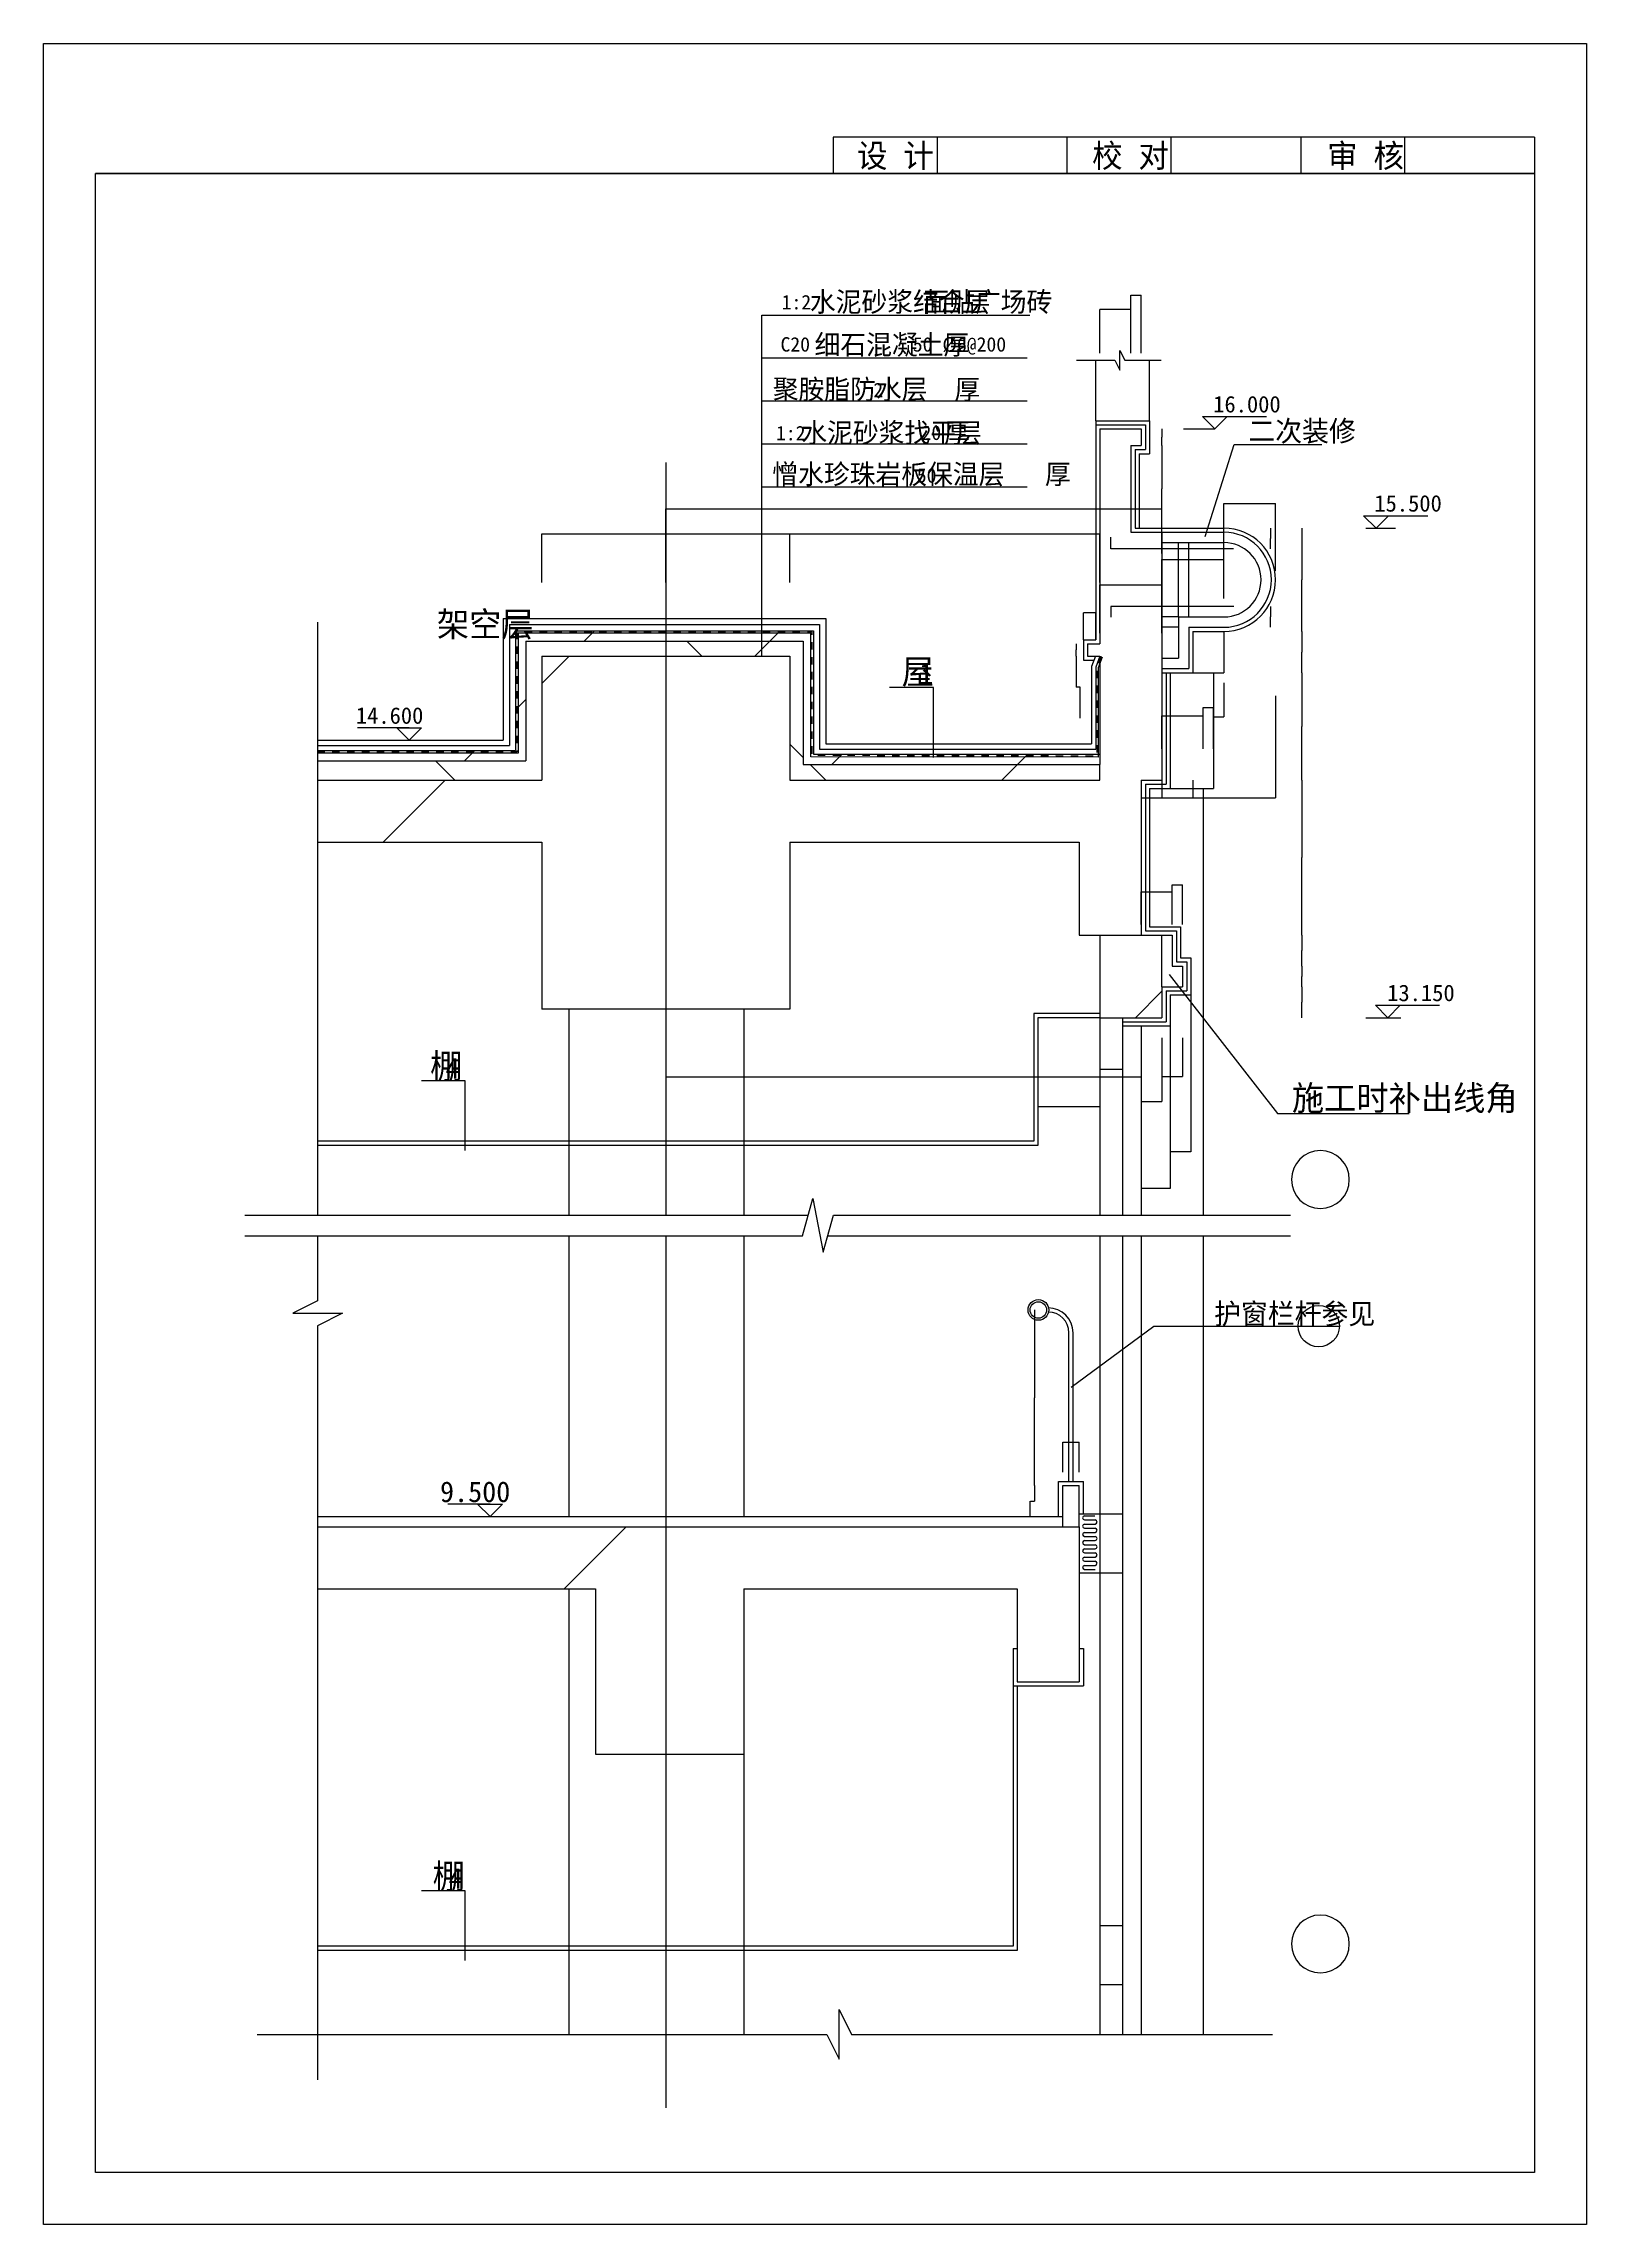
# Model space of a CAD drawing. Header units: metres. Extents: x -2 to 110498, y -28334 to 24454.
# Drawn here: x 64259 to 101588, y -28334 to 24454 of the extents above; entities that cross this region are included whole.
import ezdxf

# ---------------------------------------------------------------- set-up
doc = ezdxf.new("R2010")
doc.units = ezdxf.units.M
for name, color, linetype in [('DIM', 3, 'Continuous'), ('DOTE', 1, 'Continuous'), ('LAYER1', 254, 'Continuous'), ('PUB_DIM', 3, 'Continuous'), ('PUB_HATCH', 7, 'Continuous'), ('PUB_TEXT', 7, 'Continuous'), ('STAIR', 2, 'Continuous'), ('SURFACE', 6, 'Continuous'), ('TK', 143, 'Continuous'), ('WALL', 255, 'Continuous')]:
    doc.layers.add(name, color=color, linetype=linetype)
doc.dimstyles.get("Standard").update_dxf_attribs({"dimtxt": 2.5, "dimasz": 2.5, "dimexe": 1.25, "dimexo": 0.625, "dimtad": 1, "dimcen": 2.5, "dimazin": 3, "dimtfac": 1, "dimtmove": 0, "dimatfit": 3})
pattern_1 = [(45, (0, 0), (-11225.3, 11225.3), [])]

# ---------------------------------------------------------------- blocks, each defined once
blk = doc.blocks.new('_INDEX1')
blk.add_lwpolyline([(-0.5, 0, 1), (0.5, 0, 1)], format="xyb", close=True)
blk = doc.blocks.new('_INDEX')
blk.add_line((-0.5, 0), (0.5, 0))
blk.add_circle((0, 0), 0.5)
blk = doc.blocks.new('*D197')
for p, q in [((76316.5, 11412.95), (76316.5, 12588.81)), ((76316.75, 12588.81), (77814.5, 12588.81)), ((77818.5, 12588.81), (79316.25, 12588.81)), ((79316.5, 11412.95), (79316.5, 12588.81))]:
    blk.add_line(p, q)
at = {"layer": 'Defpoints'}
for p in [(76316.5, 12588.81), (76316.5, 11412.95), (79316.5, 11412.95)]:
    blk.add_point(p, dxfattribs=at)
at = {"layer": 'PUB_DIM', "insert": (77816.5, 12588.81), "char_height": 1, "attachment_point": 5}
blk.add_mtext('3000', dxfattribs=at)
blk = doc.blocks.new('*D198')
for p, q in [((94700.67, 6625.55), (94700.67, 4750.55)), ((94700.42, 4750.55), (94700.17, 4750.55)), ((94700.67, 2875.55), (94700.67, 4750.55)), ((94700.67, 4750.55), (94700.67, 4750.55)), ((94700.92, 4750.55), (94701.17, 4750.55))]:
    blk.add_line(p, q)
at = {"layer": 'Defpoints'}
for p in [(94700.67, 6625.55), (94700.67, 4750.55), (94700.67, 2875.55)]:
    blk.add_point(p, dxfattribs=at)
at = {"layer": 'PUB_DIM', "insert": (94700.67, 4751.675), "char_height": 1, "attachment_point": 5}
blk.add_mtext('0', dxfattribs=at)
blk = doc.blocks.new('*D199')
for p, q in [((91566.5, 3134.56), (91566.5, 4090.12)), ((91566.75, 4090.12), (91690, 4090.12)), ((91693, 4090.12), (91816.25, 4090.12)), ((91816.5, 3134.56), (91816.5, 4090.12))]:
    blk.add_line(p, q)
at = {"layer": 'Defpoints'}
for p in [(91566.5, 4090.12), (91566.5, 3134.56), (91816.5, 3134.56)]:
    blk.add_point(p, dxfattribs=at)
at = {"layer": 'PUB_DIM', "insert": (91691.5, 4090.12), "char_height": 1, "attachment_point": 5}
blk.add_mtext('250', dxfattribs=at)
blk = doc.blocks.new('*D200')
for p, q in [((91316.5, 390.95), (91316.5, -546.81)), ((91816.5, 390.95), (91816.5, -546.81)), ((91316.75, -546.81), (91565, -546.81)), ((91568, -546.81), (91816.25, -546.81))]:
    blk.add_line(p, q)
at = {"layer": 'Defpoints'}
for p in [(91316.5, 390.95), (91816.5, 390.95), (91316.5, -546.81)]:
    blk.add_point(p, dxfattribs=at)
at = {"layer": 'PUB_DIM', "insert": (91566.5, -546.81), "char_height": 1, "attachment_point": 5}
blk.add_mtext('500', dxfattribs=at)
blk = doc.blocks.new('*D201')
for p, q in [((88233.6, -6199.77), (88233.6, -8324.77)), ((88233.35, -8324.77), (88233.1, -8324.77)), ((88233.6, -10449.77), (88233.6, -8324.77)), ((88233.6, -8324.77), (88233.6, -8324.77)), ((88233.85, -8324.77), (88234.1, -8324.77))]:
    blk.add_line(p, q)
at = {"layer": 'Defpoints'}
for p in [(88233.6, -6199.77), (88233.6, -8324.77), (88233.6, -10449.77)]:
    blk.add_point(p, dxfattribs=at)
at = {"layer": 'PUB_DIM', "insert": (88233.6, -8323.645), "char_height": 1, "attachment_point": 5}
blk.add_mtext('0', dxfattribs=at)
blk = doc.blocks.new('*D202')
for p, q in [((88233.6, -10449.77), (88233.6, -10824.77)), ((88133.6, -11199.77), (88133.6, -10824.77)), ((88133.85, -10824.77), (88182.1, -10824.77)), ((88185.1, -10824.77), (88233.35, -10824.77))]:
    blk.add_line(p, q)
at = {"layer": 'Defpoints'}
for p in [(88233.6, -10449.77), (88133.6, -10824.77), (88133.6, -11199.77)]:
    blk.add_point(p, dxfattribs=at)
at = {"layer": 'PUB_DIM', "insert": (88183.6, -10824.77), "char_height": 1, "attachment_point": 5}
blk.add_mtext('100', dxfattribs=at)
blk = doc.blocks.new('*D203')
for p, q in [((88916.5, -10122.14), (88916.5, -9397.58)), ((88916.75, -9397.58), (89115, -9397.58)), ((89118, -9397.58), (89316.25, -9397.58)), ((89316.5, -10122.14), (89316.5, -9397.58))]:
    blk.add_line(p, q)
at = {"layer": 'Defpoints'}
for p in [(88916.5, -9397.58), (88916.5, -10122.14), (89316.5, -10122.14)]:
    blk.add_point(p, dxfattribs=at)
at = {"layer": 'PUB_DIM', "insert": (89116.5, -9397.58), "char_height": 1, "attachment_point": 5}
blk.add_mtext('400', dxfattribs=at)
blk = doc.blocks.new('*D204')
for p, q in [((79316.5, 796.61), (79316.5, -556.87)), ((89816.5, 590.95), (89816.5, -556.87)), ((79316.75, -556.87), (84564, -556.87)), ((84569, -556.87), (89816.25, -556.87))]:
    blk.add_line(p, q)
at = {"layer": 'Defpoints'}
for p in [(79316.5, 796.61), (89816.5, 590.95), (79316.5, -556.87)]:
    blk.add_point(p, dxfattribs=at)
at = {"layer": 'PUB_DIM', "insert": (84566.5, -556.87), "char_height": 1, "attachment_point": 5}
blk.add_mtext('10500', dxfattribs=at)
blk = doc.blocks.new('*D205')
for p, q in [((88316.5, -831.87), (88316.5, -1276.74)), ((89816.5, -831.87), (89816.5, -1276.74)), ((88316.75, -1276.74), (89064.5, -1276.74)), ((89068.5, -1276.74), (89816.25, -1276.74))]:
    blk.add_line(p, q)
at = {"layer": 'Defpoints'}
for p in [(88316.5, -831.87), (89816.5, -831.87), (88316.5, -1276.74)]:
    blk.add_point(p, dxfattribs=at)
at = {"layer": 'PUB_DIM', "insert": (89066.5, -1276.74), "char_height": 1, "attachment_point": 5}
blk.add_mtext('1500', dxfattribs=at)
blk = doc.blocks.new('*D206')
for p, q in [((90816.5, 390.95), (90816.5, -1149.75)), ((91316.5, 390.95), (91316.5, -1149.75)), ((90816.75, -1149.75), (91065, -1149.75)), ((91068, -1149.75), (91316.25, -1149.75))]:
    blk.add_line(p, q)
at = {"layer": 'Defpoints'}
for p in [(90816.5, 390.95), (91316.5, 390.95), (90816.5, -1149.75)]:
    blk.add_point(p, dxfattribs=at)
at = {"layer": 'PUB_DIM', "insert": (91066.5, -1149.75), "char_height": 1, "attachment_point": 5}
blk.add_mtext('500', dxfattribs=at)
blk = doc.blocks.new('*D207')
for p, q in [((89816.5, 590.95), (89816.5, -556.87)), ((90816.5, 390.95), (90816.5, -556.87)), ((89816.75, -556.87), (90314.5, -556.87)), ((90318.5, -556.87), (90816.25, -556.87))]:
    blk.add_line(p, q)
at = {"layer": 'Defpoints'}
for p in [(89816.5, 590.95), (90816.5, 390.95), (89816.5, -556.87)]:
    blk.add_point(p, dxfattribs=at)
at = {"layer": 'PUB_DIM', "insert": (90316.5, -556.87), "char_height": 1, "attachment_point": 5}
blk.add_mtext('1000', dxfattribs=at)
blk = doc.blocks.new('*D208')
for p, q in [((90816.5, 3134.56), (90816.5, 3922.81)), ((90816.75, 3922.81), (91190, 3922.81)), ((91193, 3922.81), (91566.25, 3922.81)), ((91566.5, 3134.56), (91566.5, 3922.81))]:
    blk.add_line(p, q)
at = {"layer": 'Defpoints'}
for p in [(90816.5, 3922.81), (90816.5, 3134.56), (91566.5, 3134.56)]:
    blk.add_point(p, dxfattribs=at)
at = {"layer": 'PUB_DIM', "insert": (91191.5, 3922.81), "char_height": 1, "attachment_point": 5}
blk.add_mtext('750', dxfattribs=at)
blk = doc.blocks.new('*D209')
for p, q in [((94700.67, 1625.55), (94700.67, 1250.55)), ((94700.42, 1250.55), (94700.17, 1250.55)), ((94700.67, 875.55), (94700.67, 1250.55)), ((94700.67, 1250.55), (94700.67, 1250.55)), ((94700.92, 1250.55), (94701.17, 1250.55))]:
    blk.add_line(p, q)
at = {"layer": 'Defpoints'}
for p in [(94700.67, 1625.55), (94700.67, 1250.55), (94700.67, 875.55)]:
    blk.add_point(p, dxfattribs=at)
at = {"layer": 'PUB_DIM', "insert": (94700.67, 1251.675), "char_height": 1, "attachment_point": 5}
blk.add_mtext('0', dxfattribs=at)
blk = doc.blocks.new('*D210')
for p, q in [((94700.67, 2875.55), (94700.67, 2500.55)), ((94700.42, 2500.55), (94700.17, 2500.55)), ((94700.67, 2125.55), (94700.67, 2500.55)), ((94700.67, 2500.55), (94700.67, 2500.55)), ((94700.92, 2500.55), (94701.17, 2500.55))]:
    blk.add_line(p, q)
at = {"layer": 'Defpoints'}
for p in [(94700.67, 2875.55), (94700.67, 2500.55), (94700.67, 2125.55)]:
    blk.add_point(p, dxfattribs=at)
at = {"layer": 'PUB_DIM', "insert": (94700.67, 2501.675), "char_height": 1, "attachment_point": 5}
blk.add_mtext('0', dxfattribs=at)
blk = doc.blocks.new('*D211')
for p, q in [((94700.67, 2125.55), (94700.67, 1875.55)), ((94700.42, 1875.55), (94700.17, 1875.55)), ((94700.67, 1625.55), (94700.67, 1875.55)), ((94700.67, 1875.55), (94700.67, 1875.55)), ((94700.92, 1875.55), (94701.17, 1875.55))]:
    blk.add_line(p, q)
at = {"layer": 'Defpoints'}
for p in [(94700.67, 2125.55), (94700.67, 1875.55), (94700.67, 1625.55)]:
    blk.add_point(p, dxfattribs=at)
at = {"layer": 'PUB_DIM', "insert": (94700.67, 1876.675), "char_height": 1, "attachment_point": 5}
blk.add_mtext('0', dxfattribs=at)
blk = doc.blocks.new('*D212')
for p, q in [((91316.5, 10791.73), (91316.5, 11963.39)), ((91316.75, 11963.39), (92064.5, 11963.39)), ((92068.5, 11963.39), (92816.25, 11963.39)), ((92816.5, 11024.58), (92816.5, 11963.39))]:
    blk.add_line(p, q)
at = {"layer": 'Defpoints'}
for p in [(91316.5, 11963.39), (91316.5, 10791.73), (92816.5, 11024.58)]:
    blk.add_point(p, dxfattribs=at)
at = {"layer": 'PUB_DIM', "insert": (92066.5, 11963.39), "char_height": 1, "attachment_point": 5}
blk.add_mtext('1500', dxfattribs=at)
blk = doc.blocks.new('*D213')
for p, q in [((91316.25, 14925.55), (91316, 14925.55)), ((91316.5, 15125.55), (91316.5, 14925.55)), ((91316.5, 14725.55), (91316.5, 14925.55)), ((91316.5, 14925.55), (91316.5, 14925.55)), ((91316.75, 14925.55), (91317, 14925.55))]:
    blk.add_line(p, q)
at = {"layer": 'Defpoints'}
for p in [(91316.5, 15125.55), (91316.5, 14925.55), (91316.5, 14725.55)]:
    blk.add_point(p, dxfattribs=at)
at = {"layer": 'PUB_DIM', "insert": (91316.5, 14926.675), "char_height": 1, "attachment_point": 5}
blk.add_mtext('0', dxfattribs=at)
blk = doc.blocks.new('*D214')
for p, q in [((91316.5, 14725.55), (91316.5, 13675.55)), ((91316.25, 13675.55), (91316, 13675.55)), ((91316.5, 12625.55), (91316.5, 13675.55)), ((91316.5, 13675.55), (91316.5, 13675.55)), ((91316.75, 13675.55), (91317, 13675.55))]:
    blk.add_line(p, q)
at = {"layer": 'Defpoints'}
for p in [(91316.5, 14725.55), (91316.5, 13675.55), (91316.5, 12625.55)]:
    blk.add_point(p, dxfattribs=at)
at = {"layer": 'PUB_DIM', "insert": (91316.5, 13676.675), "char_height": 1, "attachment_point": 5}
blk.add_mtext('0', dxfattribs=at)
blk = doc.blocks.new('*D215')
for p, q in [((91316.5, 7383.48), (91316.5, 8181.02)), ((91316.75, 8181.02), (91814.5, 8181.02)), ((91818.5, 8181.02), (92316.25, 8181.02)), ((92316.5, 7383.48), (92316.5, 8181.02))]:
    blk.add_line(p, q)
at = {"layer": 'Defpoints'}
for p in [(91316.5, 8181.02), (91316.5, 7383.48), (92316.5, 7383.48)]:
    blk.add_point(p, dxfattribs=at)
at = {"layer": 'PUB_DIM', "insert": (91816.5, 8181.02), "char_height": 1, "attachment_point": 5}
blk.add_mtext('1000', dxfattribs=at)
blk = doc.blocks.new('*D216')
for p, q in [((91316.5, 6625.55), (91316.5, 6199.82)), ((92066.5, 6625.55), (92066.5, 6199.82)), ((91316.75, 6199.82), (91690, 6199.82)), ((91693, 6199.82), (92066.25, 6199.82))]:
    blk.add_line(p, q)
at = {"layer": 'Defpoints'}
for p in [(91316.5, 6625.55), (92066.5, 6625.55), (91316.5, 6199.82)]:
    blk.add_point(p, dxfattribs=at)
at = {"layer": 'PUB_DIM', "insert": (91691.5, 6199.82), "char_height": 1, "attachment_point": 5}
blk.add_mtext('750', dxfattribs=at)
blk = doc.blocks.new('*D217')
for p, q in [((79316.5, 12110.16), (79316.5, 13195.84)), ((79316.75, 13195.84), (85314, 13195.84)), ((85319, 13195.84), (91316.25, 13195.84)), ((91316.5, 12110.16), (91316.5, 13195.84))]:
    blk.add_line(p, q)
at = {"layer": 'Defpoints'}
for p in [(79316.5, 13195.84), (79316.5, 12110.16), (91316.5, 12110.16)]:
    blk.add_point(p, dxfattribs=at)
at = {"layer": 'PUB_DIM', "insert": (85316.5, 13195.84), "char_height": 1, "attachment_point": 5}
blk.add_mtext('12000', dxfattribs=at)
blk = doc.blocks.new('*D218')
for p, q in [((82316.5, 11412.95), (82316.5, 12588.81)), ((82316.75, 12588.81), (86064.5, 12588.81)), ((86068.5, 12588.81), (89816.25, 12588.81)), ((89816.5, 11412.95), (89816.5, 12588.81))]:
    blk.add_line(p, q)
at = {"layer": 'Defpoints'}
for p in [(82316.5, 12588.81), (82316.5, 11412.95), (89816.5, 11412.95)]:
    blk.add_point(p, dxfattribs=at)
at = {"layer": 'PUB_DIM', "insert": (86066.5, 12588.81), "char_height": 1, "attachment_point": 5}
blk.add_mtext('7500', dxfattribs=at)
blk = doc.blocks.new('*D219')
for p, q in [((79316.5, 11412.95), (79316.5, 12588.81)), ((79316.75, 12588.81), (80814.5, 12588.81)), ((80818.5, 12588.81), (82316.25, 12588.81)), ((82316.5, 11412.95), (82316.5, 12588.81))]:
    blk.add_line(p, q)
at = {"layer": 'Defpoints'}
for p in [(79316.5, 12588.81), (79316.5, 11412.95), (82316.5, 11412.95)]:
    blk.add_point(p, dxfattribs=at)
at = {"layer": 'PUB_DIM', "insert": (80816.5, 12588.81), "char_height": 1, "attachment_point": 5}
blk.add_mtext('3000', dxfattribs=at)
blk = doc.blocks.new('*D220')
for p, q in [((89565, 10672.68), (89416.25, 10672.68)), ((89416.5, 10025.55), (89416.5, 10672.68)), ((89716.75, 10672.68), (89568, 10672.68)), ((89716.5, 10025.55), (89716.5, 10672.68))]:
    blk.add_line(p, q)
at = {"layer": 'Defpoints'}
for p in [(89716.5, 10672.68), (89416.5, 10025.55), (89716.5, 10025.55)]:
    blk.add_point(p, dxfattribs=at)
at = {"layer": 'PUB_DIM', "insert": (89566.5, 10672.68), "char_height": 1, "attachment_point": 5}
blk.add_mtext('300', dxfattribs=at)
blk = doc.blocks.new('*D221')
for p, q in [((89816.5, 10180.49), (89816.5, 11356.36)), ((89816.75, 11356.36), (90564.5, 11356.36)), ((90568.5, 11356.36), (91316.25, 11356.36)), ((91316.5, 10180.49), (91316.5, 11356.36))]:
    blk.add_line(p, q)
at = {"layer": 'Defpoints'}
for p in [(89816.5, 11356.36), (89816.5, 10180.49), (91316.5, 10180.49)]:
    blk.add_point(p, dxfattribs=at)
at = {"layer": 'PUB_DIM', "insert": (90566.5, 11356.36), "char_height": 1, "attachment_point": 5}
blk.add_mtext('1500', dxfattribs=at)
blk = doc.blocks.new('*D222')
for p, q in [((89239.02, 9775.55), (89238.77, 9775.55)), ((89239.27, 9925.55), (89239.27, 9775.55)), ((89239.27, 9625.55), (89239.27, 9775.55)), ((89239.27, 9775.55), (89239.27, 9775.55)), ((89239.52, 9775.55), (89239.77, 9775.55))]:
    blk.add_line(p, q)
at = {"layer": 'Defpoints'}
for p in [(89239.27, 9925.55), (89239.27, 9775.55), (89239.27, 9625.55)]:
    blk.add_point(p, dxfattribs=at)
at = {"layer": 'PUB_DIM', "insert": (89239.27, 9776.675), "char_height": 1, "attachment_point": 5}
blk.add_mtext('0', dxfattribs=at)
blk = doc.blocks.new('*D223')
for p, q in [((89239.27, 9625.55), (89239.27, 8875.55)), ((89287.77, 8875.55), (89239.02, 8875.55)), ((89339.52, 8875.55), (89290.77, 8875.55)), ((89339.27, 8125.55), (89339.27, 8875.55))]:
    blk.add_line(p, q)
at = {"layer": 'Defpoints'}
for p in [(89239.27, 9625.55), (89339.27, 8875.55), (89339.27, 8125.55)]:
    blk.add_point(p, dxfattribs=at)
at = {"layer": 'PUB_DIM', "insert": (89289.27, 8875.55), "char_height": 1, "attachment_point": 5}
blk.add_mtext('100', dxfattribs=at)
blk = doc.blocks.new('*D224')
for p, q in [((90816.5, 6625.55), (90816.5, 6199.82)), ((91316.5, 6625.55), (91316.5, 6199.82)), ((90816.75, 6199.82), (91065, 6199.82)), ((91068, 6199.82), (91316.25, 6199.82))]:
    blk.add_line(p, q)
at = {"layer": 'Defpoints'}
for p in [(90816.5, 6625.55), (91316.5, 6625.55), (90816.5, 6199.82)]:
    blk.add_point(p, dxfattribs=at)
at = {"layer": 'PUB_DIM', "insert": (91066.5, 6199.82), "char_height": 1, "attachment_point": 5}
blk.add_mtext('500', dxfattribs=at)
blk = doc.blocks.new('*D225')
for p, q in [((90190, 18018.26), (89816.25, 18018.26)), ((89816.5, 16959.58), (89816.5, 18018.26)), ((90566.75, 18018.26), (90193, 18018.26)), ((90566.5, 16959.58), (90566.5, 18018.26))]:
    blk.add_line(p, q)
at = {"layer": 'Defpoints'}
for p in [(90566.5, 18018.26), (89816.5, 16959.58), (90566.5, 16959.58)]:
    blk.add_point(p, dxfattribs=at)
at = {"layer": 'PUB_DIM', "insert": (90191.5, 18018.26), "char_height": 1, "attachment_point": 5}
blk.add_mtext('750', dxfattribs=at)
blk = doc.blocks.new('*D226')
for p, q in [((94700.67, 12725.55), (94700.67, 11475.55)), ((94700.42, 11475.55), (94700.17, 11475.55)), ((94700.67, 10225.55), (94700.67, 11475.55)), ((94700.67, 11475.55), (94700.67, 11475.55)), ((94700.92, 11475.55), (94701.17, 11475.55))]:
    blk.add_line(p, q)
at = {"layer": 'Defpoints'}
for p in [(94700.67, 12725.55), (94700.67, 11475.55), (94700.67, 10225.55)]:
    blk.add_point(p, dxfattribs=at)
at = {"layer": 'PUB_DIM', "insert": (94700.67, 11476.675), "char_height": 1, "attachment_point": 5}
blk.add_mtext('0', dxfattribs=at)
blk = doc.blocks.new('*D227')
for p, q in [((94700.67, 10225.55), (94700.67, 9725.55)), ((94700.42, 9725.55), (94700.17, 9725.55)), ((94700.67, 9225.55), (94700.67, 9725.55)), ((94700.67, 9725.55), (94700.67, 9725.55)), ((94700.92, 9725.55), (94701.17, 9725.55))]:
    blk.add_line(p, q)
at = {"layer": 'Defpoints'}
for p in [(94700.67, 10225.55), (94700.67, 9725.55), (94700.67, 9225.55)]:
    blk.add_point(p, dxfattribs=at)
at = {"layer": 'PUB_DIM', "insert": (94700.67, 9726.675), "char_height": 1, "attachment_point": 5}
blk.add_mtext('0', dxfattribs=at)
blk = doc.blocks.new('*D228')
for p, q in [((94700.67, 9225.55), (94700.67, 7925.55)), ((94700.42, 7925.55), (94700.17, 7925.55)), ((94700.67, 6625.55), (94700.67, 7925.55)), ((94700.67, 7925.55), (94700.67, 7925.55)), ((94700.92, 7925.55), (94701.17, 7925.55))]:
    blk.add_line(p, q)
at = {"layer": 'Defpoints'}
for p in [(94700.67, 9225.55), (94700.67, 7925.55), (94700.67, 6625.55)]:
    blk.add_point(p, dxfattribs=at)
at = {"layer": 'PUB_DIM', "insert": (94700.67, 7926.675), "char_height": 1, "attachment_point": 5}
blk.add_mtext('500', dxfattribs=at)
blk = doc.blocks.new('*D229')
for p, q in [((92816.5, 8984.01), (92816.5, 8156.02)), ((92566.5, 7906.02), (92566.5, 8156.02)), ((92566.75, 8156.02), (92690, 8156.02)), ((92693, 8156.02), (92816.25, 8156.02))]:
    blk.add_line(p, q)
at = {"layer": 'Defpoints'}
for p in [(92816.5, 8984.01), (92566.5, 8156.02), (92566.5, 7906.02)]:
    blk.add_point(p, dxfattribs=at)
at = {"layer": 'PUB_DIM', "insert": (92691.5, 8156.02), "char_height": 1, "attachment_point": 5}
blk.add_mtext('250', dxfattribs=at)
blk = doc.blocks.new('*D230')
for p, q in [((92316.5, 7383.48), (92316.5, 8385.58)), ((92316.75, 8385.58), (92440, 8385.58)), ((92443, 8385.58), (92566.25, 8385.58)), ((92566.5, 7383.48), (92566.5, 8385.58))]:
    blk.add_line(p, q)
at = {"layer": 'Defpoints'}
for p in [(92316.5, 8385.58), (92316.5, 7383.48), (92566.5, 7383.48)]:
    blk.add_point(p, dxfattribs=at)
at = {"layer": 'PUB_DIM', "insert": (92441.5, 8385.58), "char_height": 1, "attachment_point": 5}
blk.add_mtext('250', dxfattribs=at)
blk = doc.blocks.new('*D231')
for p, q in [((94066.5, 8667.46), (94066.5, 6199.82)), ((92066.5, 6625.55), (92066.5, 6199.82)), ((92066.75, 6199.82), (93064.5, 6199.82)), ((93068.5, 6199.82), (94066.25, 6199.82))]:
    blk.add_line(p, q)
at = {"layer": 'Defpoints'}
for p in [(94066.5, 8667.46), (92066.5, 6625.55), (92066.5, 6199.82)]:
    blk.add_point(p, dxfattribs=at)
at = {"layer": 'PUB_DIM', "insert": (93066.5, 6199.82), "char_height": 1, "attachment_point": 5}
blk.add_mtext('2000', dxfattribs=at)
blk = doc.blocks.new('*D233')
for p, q in [((92816.5, 11122.78), (92816.5, 13319.58)), ((92816.75, 13319.58), (93439.5, 13319.58)), ((93443.5, 13319.58), (94066.25, 13319.58)), ((94066.5, 11692.38), (94066.5, 13319.58))]:
    blk.add_line(p, q)
at = {"layer": 'Defpoints'}
for p in [(92816.5, 13319.58), (94066.5, 11692.38), (92816.5, 11122.78)]:
    blk.add_point(p, dxfattribs=at)
at = {"layer": 'PUB_DIM', "insert": (93441.5, 13319.58), "char_height": 1, "attachment_point": 5}
blk.add_mtext('1250', dxfattribs=at)
blk = doc.blocks.new('*D234')
for p, q in [((90566.5, 16959.58), (90566.5, 18367.43)), ((90566.75, 18367.43), (90690, 18367.43)), ((90693, 18367.43), (90816.25, 18367.43)), ((90816.5, 16959.58), (90816.5, 18367.43))]:
    blk.add_line(p, q)
at = {"layer": 'Defpoints'}
for p in [(90566.5, 18367.43), (90566.5, 16959.58), (90816.5, 16959.58)]:
    blk.add_point(p, dxfattribs=at)
at = {"layer": 'PUB_DIM', "insert": (90691.5, 18367.43), "char_height": 1, "attachment_point": 5}
blk.add_mtext('250', dxfattribs=at)
blk = doc.blocks.new('*D236')
for p, q in [((93943.35, 12725.55), (93943.35, 12475.55)), ((93943.1, 12475.55), (93942.85, 12475.55)), ((93943.35, 12225.55), (93943.35, 12475.55)), ((93943.35, 12475.55), (93943.35, 12475.55)), ((93943.6, 12475.55), (93943.85, 12475.55))]:
    blk.add_line(p, q)
at = {"layer": 'Defpoints'}
for p in [(93943.35, 12725.55), (93943.35, 12475.55), (93943.35, 12225.55)]:
    blk.add_point(p, dxfattribs=at)
at = {"layer": 'PUB_DIM', "insert": (93943.35, 12476.675), "char_height": 1, "attachment_point": 5}
blk.add_mtext('0', dxfattribs=at)
blk = doc.blocks.new('*D237')
for p, q in [((93943.1, 10575.55), (93942.85, 10575.55)), ((93943.35, 10825.55), (93943.35, 10575.55)), ((93943.35, 10325.55), (93943.35, 10575.55)), ((93943.35, 10575.55), (93943.35, 10575.55)), ((93943.6, 10575.55), (93943.85, 10575.55))]:
    blk.add_line(p, q)
at = {"layer": 'Defpoints'}
for p in [(93943.35, 10825.55), (93943.35, 10575.55), (93943.35, 10325.55)]:
    blk.add_point(p, dxfattribs=at)
at = {"layer": 'PUB_DIM', "insert": (93943.35, 10576.675), "char_height": 1, "attachment_point": 5}
blk.add_mtext('0', dxfattribs=at)

msp = doc.modelspace()

# ---------------------------------------------------------------- hatches: boundary and pattern name
at = {"layer": 'PUB_TEXT'}
h = msp.add_hatch(dxfattribs=at)
h.set_pattern_fill('AN31C', scale=5000)
h.set_pattern_definition(pattern_1)
h.paths.add_polyline_path([(91316.5, 12625.55), (90566.5, 12625.55), (90566.5, 14725.55), (90816.5, 14725.55), (90816.5, 15125.55), (89816.5, 15125.55), (89816.5, 9925.55), (89516.5, 9925.55), (89516.5, 9625.55), (89816.5, 9625.55), (89816.5, 7250.29), (89816.5, 7000.29), (89816.5, 6625.55), (82316.5, 6625.55), (82316.5, 7625.55), (82316.5, 7875.55), (82316.5, 9625.55), (79316.5, 9625.55), (79316.5, 1081.21), (82316.5, 1081.21), (82316.5, 5125.55), (89316.5, 5125.55), (89316.5, 2875.55), (90816.5, 2875.55), (90816.5, 6625.55), (91316.5, 6625.55)])
h.paths.add_polyline_path([(79316.5, 9625.55), (76316.5, 9625.55), (76316.5, 7875.55), (76316.5, 7625.55), (76316.5, 6625.55), (70889.52, 6625.55), (70889.52, 5125.55), (76316.5, 5125.55), (76316.5, 1081.21), (79316.5, 1081.21)])
h = msp.add_hatch(dxfattribs=at)
h.set_pattern_fill('AN32C', scale=1000)
h.set_pattern_definition([(45, (0, 0), (-2245.06, 2245.06), [])])
h.paths.add_polyline_path([(82885.44, 7250.29), (82885.44, 10239.61), (81638.25, 10239.61), (81638.25, 9989.61), (82635.44, 9989.61), (82635.44, 7000.29), (89816.5, 7000.29), (89816.5, 7250.29)])
h.paths.add_polyline_path([(81638.25, 9989.61), (81638.25, 10239.61), (79316.5, 10239.61), (79316.5, 9989.61)])
h.paths.add_polyline_path([(79316.5, 9989.61), (79316.5, 10239.61), (75680.51, 10239.61), (75680.51, 7339.61), (70889.52, 7339.61), (70889.52, 7089.61), (75930.51, 7089.61), (75930.51, 9989.61)])
h = msp.add_hatch(dxfattribs=at)
h.set_pattern_fill('ANSI37', scale=2000)
h.paths.add_polyline_path([(82316.5, 9625.55), (82316.5, 7875.55), (82316.5, 7625.55), (82316.5, 6625.55), (89816.5, 6625.55), (89816.5, 7000.29), (82635.44, 7000.29), (82635.44, 9989.61), (81638.25, 9989.61), (81638.25, 9625.55)])
h.paths.add_polyline_path([(79316.5, 9989.61), (79316.5, 9625.55), (81638.25, 9625.55), (81638.25, 9989.61)])
h.paths.add_polyline_path([(75930.51, 9989.61), (75930.51, 7089.61), (70889.52, 7089.61), (70889.52, 6625.55), (76316.5, 6625.55), (76316.5, 7625.55), (76316.5, 7875.55), (76316.5, 9625.55), (79316.5, 9625.55), (79316.5, 9989.61)])
h = msp.add_hatch(dxfattribs=at)
h.set_pattern_fill('AN31C', scale=5000)
h.set_pattern_definition(pattern_1)
h.paths.add_polyline_path([(89816.5, 2875.55), (89816.5, 875.55), (91316.5, 875.55), (91316.5, 1625.55), (91316.5, 2875.55), (90816.5, 2875.55)])
h = msp.add_hatch(dxfattribs=at)
h.set_pattern_fill('AN31C', scale=5000)
h.set_pattern_definition(pattern_1)
h.paths.add_polyline_path([(81198.43, -12949.77), (87816.5, -12949.77), (87816.5, -15199.77), (89316.5, -15199.77), (89316.5, -11449.77), (88916.5, -11449.77), (79316.5, -11449.77), (79316.5, -16949.77), (81198.43, -16949.77)])
h.paths.add_polyline_path([(77610.38, -12949.77), (77610.38, -16949.77), (79316.5, -16949.77), (79316.5, -11449.77), (70889.52, -11449.77), (70889.52, -12949.77)])

# ---------------------------------------------------------------- linework, layer by layer
at = {"layer": 'DIM'}
for p, q in [((88060.56, 16841.03), (81638.25, 16841.03)), ((88060.56, 15801.03), (81638.25, 15801.03)), ((88060.56, 14761.03), (81638.25, 14761.03)), ((88060.56, 13721.03), (81638.25, 13721.03))]:
    msp.add_line(p, q, dxfattribs=at)
msp.add_lwpolyline([(81638.25, 9616.19), (81638.25, 17881.03), (88118.25, 17881.03)], dxfattribs=at)
at = {"layer": 'DOTE'}
for p, q in [((79316.5, 14314.25), (79316.5, -3904.25)), ((79316.5, -4404.25), (79316.5, -25515.13))]:
    msp.add_line(p, q, dxfattribs=at)
at = {"layer": 'LAYER1'}
for p, q in [((89716.5, 15325.55), (89716.5, 16788.16)), ((91016.5, 15325.55), (91016.5, 16788.16)), ((89716.5, 15325.55), (89716.5, 10025.55)), ((89716.5, 15325.55), (91016.5, 15325.55)), ((91016.5, 15325.55), (91016.5, 14525.55)), ((89716.5, 15225.55), (90916.5, 15225.55)), ((90916.5, 15225.55), (90916.5, 14625.55)), ((90666.5, 14625.55), (90916.5, 14625.55)), ((90666.5, 14625.55), (90666.5, 12725.55)), ((90766.5, 14525.55), (91016.5, 14525.55)), ((90766.5, 14525.55), (90766.5, 12725.55)), ((90666.5, 12725.55), (91316.5, 12725.55)), ((91316.5, 12725.55), (92816.5, 12725.55)), ((91316.5, 12625.55), (92816.5, 12625.55)), ((91316.5, 12375.55), (92816.5, 12375.55)), ((91716.5, 10575.55), (91716.5, 12375.55)), ((91966.5, 10575.55), (91966.5, 12375.55)), ((91716.5, 10575.55), (91316.5, 10575.55)), ((91716.5, 10575.55), (91716.5, 9575.55)), ((91716.5, 10575.55), (92816.5, 10575.55)), ((91716.5, 10325.55), (91316.5, 10325.55)), ((91966.5, 10325.55), (91966.5, 9325.55)), ((91966.5, 10325.55), (92816.5, 10325.55)), ((92066.5, 10225.55), (92066.5, 9225.55)), ((92066.5, 10225.55), (92816.5, 10225.55)), ((92816.5, 10225.55), (92816.5, 9225.55)), ((89416.5, 10025.55), (89416.5, 9525.55)), ((89416.5, 10025.55), (89716.5, 10025.55)), ((89416.5, 9525.55), (89672.31, 9525.55)), ((89709.73, 9625.55), (89616.5, 9376.39)), ((91316.5, 9575.55), (91716.5, 9575.55)), ((89616.5, 9376.39), (89616.5, 7500.29)), ((91316.5, 9325.55), (91966.5, 9325.55)), ((91316.5, 9225.55), (92066.5, 9225.55)), ((91416.5, 9225.55), (91416.5, 6525.55)), ((91516.5, 9225.55), (91516.5, 6425.55)), ((92066.5, 9225.55), (92816.5, 9225.55)), ((92566.5, 9225.55), (92566.5, 6425.55)), ((70889.52, 7589.61), (75380.51, 7589.61)), ((83185.44, 7500.29), (89616.5, 7500.29)), ((90916.5, 6525.55), (90916.5, 2975.55)), ((90916.5, 6525.55), (91416.5, 6525.55)), ((91016.5, 6425.55), (91016.5, 3075.55)), ((91016.5, 6425.55), (91516.5, 6425.55)), ((91516.5, 6425.55), (92566.5, 6425.55)), ((92316.5, 6425.55), (92316.5, -3904.25)), ((90916.5, 2975.55), (91666.5, 2975.55)), ((91016.5, 3075.55), (91766.5, 3075.55)), ((91666.5, 2975.55), (91666.5, 2225.55)), ((91766.5, 3075.55), (91766.5, 2325.55)), ((91666.5, 2225.55), (91916.5, 2225.55)), ((91766.5, 2325.55), (92016.5, 2325.55)), ((91916.5, 2225.55), (91916.5, 1525.55)), ((92016.5, 2325.55), (92016.5, 1425.55)), ((76964.09, 1081.21), (76964.09, -3904.25)), ((81198.43, 1081.21), (81198.43, -3904.25)), ((91416.5, 1525.55), (91916.5, 1525.55)), ((91416.5, 1525.55), (91416.5, 775.55)), ((91516.5, 1425.55), (92016.5, 1425.55)), ((91516.5, 1425.55), (91516.5, 675.55)), ((92016.5, 1425.55), (92016.5, -2370.65)), ((88216.5, 975.55), (88216.5, -2117.76)), ((89816.5, 975.55), (88216.5, 975.55)), ((88316.5, 875.55), (88316.5, -2217.76)), ((89816.5, 875.55), (88316.5, 875.55)), ((89816.5, 875.55), (89816.5, -3904.25)), ((90366.5, 875.55), (90366.5, -3904.25)), ((90366.5, 775.55), (91416.5, 775.55)), ((90366.5, 675.55), (91516.5, 675.55)), ((90816.5, 675.55), (90816.5, -3904.25)), ((91516.5, 675.55), (91516.5, -3257.78)), ((89816.5, -369.43), (90366.5, -369.43)), ((88216.5, -2117.76), (70889.52, -2117.76)), ((88316.5, -2217.76), (70889.52, -2217.76)), ((92016.5, -2370.65), (91516.5, -2370.65)), ((91516.5, -3257.78), (90816.5, -3257.78)), ((76964.09, -4404.25), (76964.09, -11199.77)), ((81198.43, -4404.25), (81198.43, -11199.77)), ((89816.5, -4404.25), (89816.5, -23734.54)), ((90366.5, -4404.25), (90366.5, -23734.54)), ((90816.5, -4404.25), (90816.5, -23734.54)), ((92316.5, -4404.25), (92316.5, -23734.54)), ((89066.5, -10349.77), (89066.5, -6749.77)), ((89166.5, -10349.77), (89166.5, -6749.77)), ((88816.5, -11199.77), (88816.5, -10349.77)), ((88816.5, -10349.77), (89416.5, -10349.77)), ((89416.5, -11132.34), (89416.5, -10349.77)), ((70889.52, -11199.77), (88916.5, -11199.77)), ((89316.5, -11132.34), (90366.5, -11132.34)), ((89316.5, -12561.07), (90366.5, -12561.07)), ((76964.09, -12949.77), (76964.09, -23734.54)), ((87716.5, -14394.44), (87816.5, -14394.44)), ((87716.5, -14394.44), (87716.5, -15299.77)), ((89316.5, -14394.44), (89416.5, -14394.44)), ((89416.5, -14394.44), (89416.5, -15299.77)), ((87716.5, -15299.77), (87716.5, -21602.58)), ((87716.5, -15299.77), (89416.5, -15299.77)), ((87816.5, -15299.77), (87816.5, -21702.58)), ((81198.43, -16949.77), (81198.43, -23734.54)), ((89816.5, -21102.28), (90366.5, -21102.28)), ((87716.5, -21602.58), (70889.52, -21602.58)), ((87816.5, -21702.58), (70889.52, -21702.58)), ((89816.5, -22531.01), (90366.5, -22531.01))]:
    msp.add_line(p, q, dxfattribs=at)
for radius in [250, 200]:
    msp.add_circle((88328.38, -6199.77), radius, dxfattribs=at)
for centre, radius, start in [((92816.5, 11475.55), 1250, 270), ((92816.5, 11475.55), 1150, 270), ((92816.5, 11475.55), 900, 270), ((88566.5, -6749.77), 600, 0), ((88566.5, -6749.77), 500, 0)]:
    msp.add_arc(centre, radius, start, 90, dxfattribs=at)
at = {"layer": 'PUB_DIM'}
for p, q in [((92300.33, 15425.55), (92900.33, 15425.55)), ((92600.33, 15125.55), (92300.33, 15425.55)), ((92600.33, 15425.55), (93850.33, 15425.55)), ((92900.33, 15425.55), (92600.33, 15125.55)), ((91837.05, 15125.55), (92600.33, 15125.55)), ((92360.3, 12519.79), (93065.98, 14750.12)), ((93065.98, 14750.12), (95183, 14750.12)), ((96199.01, 13025.55), (96799.01, 13025.55)), ((96499.01, 12725.55), (96199.01, 13025.55)), ((96249.01, 12725.55), (96972.1, 12725.55)), ((96499.01, 13025.55), (97749.01, 13025.55)), ((96799.01, 13025.55), (96499.01, 12725.55)), ((85787.49, 8865.28), (84729.6, 8865.28)), ((85787.49, 7176.92), (85787.49, 8865.28)), ((73105.89, 7889.61), (71855.89, 7889.61)), ((72805.89, 7889.61), (73405.89, 7889.61)), ((73105.89, 7589.61), (72805.89, 7889.61)), ((73405.89, 7889.61), (73105.89, 7589.61)), ((91492.59, 1923.98), (94118.3, -1441.68)), ((96483.6, 1175.55), (97083.6, 1175.55)), ((96783.6, 875.55), (96483.6, 1175.55)), ((96783.6, 1175.55), (98033.6, 1175.55)), ((97083.6, 1175.55), (96783.6, 875.55)), ((96249.01, 875.55), (97102.37, 875.55)), ((74458.7, -653.17), (73400.81, -653.17)), ((74458.7, -2341.53), (74458.7, -653.17)), ((94118.3, -1441.68), (97297.58, -1441.68)), ((89122.05, -8065.51), (91120.35, -6591.32)), ((91120.35, -6591.32), (94611.39, -6591.32)), ((75060.59, -10899.77), (74040.59, -10899.77)), ((74760.59, -10899.77), (75360.59, -10899.77)), ((75060.59, -11199.77), (74760.59, -10899.77)), ((75360.59, -10899.77), (75060.59, -11199.77)), ((74458.7, -20261.98), (73400.81, -20261.98)), ((74458.7, -21950.34), (74458.7, -20261.98))]:
    msp.add_line(p, q, dxfattribs=at)
at = {"layer": 'PUB_HATCH'}
for p, q in [((89414.42, -11203.04), (89394.89, -11232.34)), ((89394.89, -11232.34), (89414.42, -11261.63)), ((89414.42, -11403.04), (89394.89, -11432.34)), ((89394.89, -11432.34), (89414.42, -11461.63)), ((89414.42, -11603.04), (89394.89, -11632.34)), ((89446.98, -11182.34), (89414.42, -11203.04)), ((89414.42, -11261.63), (89446.98, -11282.34)), ((89446.98, -11382.34), (89414.42, -11403.04)), ((89414.42, -11461.63), (89446.98, -11482.34)), ((89446.98, -11582.34), (89414.42, -11603.04)), ((89446.98, -11182.34), (89697.58, -11182.34)), ((89446.98, -11282.34), (89699.16, -11282.34)), ((89446.98, -11382.34), (89699.16, -11382.34)), ((89446.98, -11482.34), (89699.16, -11482.34)), ((89446.98, -11582.34), (89699.16, -11582.34)), ((89731.72, -11303.05), (89699.16, -11282.34)), ((89699.16, -11382.34), (89731.72, -11361.64)), ((89731.72, -11503.05), (89699.16, -11482.34)), ((89699.16, -11582.34), (89731.72, -11561.64)), ((89751.25, -11332.34), (89731.72, -11303.05)), ((89731.72, -11361.64), (89751.25, -11332.34)), ((89751.25, -11532.34), (89731.72, -11503.05)), ((89731.72, -11561.64), (89751.25, -11532.34)), ((89394.89, -11632.34), (89414.42, -11661.63)), ((89414.42, -11803.04), (89394.89, -11832.34)), ((89394.89, -11832.34), (89414.42, -11861.63)), ((89414.42, -12003.04), (89394.89, -12032.34)), ((89394.89, -12032.34), (89414.42, -12061.63)), ((89414.42, -11661.63), (89446.98, -11682.34)), ((89446.98, -11782.34), (89414.42, -11803.04)), ((89414.42, -11861.63), (89446.98, -11882.34)), ((89446.98, -11982.34), (89414.42, -12003.04)), ((89414.42, -12061.63), (89446.98, -12082.34)), ((89446.98, -11682.34), (89699.16, -11682.34)), ((89446.98, -11782.34), (89699.16, -11782.34)), ((89446.98, -11882.34), (89699.16, -11882.34)), ((89446.98, -11982.34), (89699.16, -11982.34)), ((89446.98, -12082.34), (89699.16, -12082.34)), ((89731.72, -11703.05), (89699.16, -11682.34)), ((89699.16, -11782.34), (89731.72, -11761.64)), ((89731.72, -11903.05), (89699.16, -11882.34)), ((89699.16, -11982.34), (89731.72, -11961.64)), ((89731.72, -12103.05), (89699.16, -12082.34)), ((89751.25, -11732.34), (89731.72, -11703.05)), ((89731.72, -11761.64), (89751.25, -11732.34)), ((89751.25, -11932.34), (89731.72, -11903.05)), ((89731.72, -11961.64), (89751.25, -11932.34)), ((89751.25, -12132.34), (89731.72, -12103.05)), ((89731.72, -12161.64), (89751.25, -12132.34)), ((89414.42, -12203.04), (89394.89, -12232.34)), ((89394.89, -12232.34), (89414.42, -12261.63)), ((89414.42, -12403.04), (89394.89, -12432.34)), ((89394.89, -12432.34), (89414.42, -12461.63)), ((89446.98, -12182.34), (89414.42, -12203.04)), ((89414.42, -12261.63), (89446.98, -12282.34)), ((89446.98, -12382.34), (89414.42, -12403.04)), ((89414.42, -12461.63), (89446.98, -12482.34)), ((89446.98, -12182.34), (89699.16, -12182.34)), ((89446.98, -12282.34), (89699.16, -12282.34)), ((89446.98, -12382.34), (89699.16, -12382.34)), ((89446.98, -12482.34), (89699.16, -12482.34)), ((89699.16, -12182.34), (89731.72, -12161.64)), ((89731.72, -12303.05), (89699.16, -12282.34)), ((89699.16, -12382.34), (89731.72, -12361.64)), ((89751.25, -12332.34), (89731.72, -12303.05)), ((89731.72, -12361.64), (89751.25, -12332.34))]:
    msp.add_line(p, q, dxfattribs=at)
at = {"layer": 'PUB_TEXT'}
for points in [[(93049.81, 12226.89), (90078.59, 12226.89), (90078.59, 12508.69)], [(93059.88, 10828), (90078.59, 10828), (90078.59, 10566.34)]]:
    msp.add_lwpolyline(points, dxfattribs=at)
at = {"layer": 'STAIR'}
for p, q in [((90302.22, 17028.16), (90422.22, 16788.16)), ((90302.22, 16548.16), (90302.22, 17028.16)), ((89250.35, 16788.16), (90182.22, 16788.16)), ((90182.22, 16788.16), (90302.22, 16548.16)), ((90422.22, 16788.16), (91296.27, 16788.16)), ((70889.52, 10446.15), (70889.52, -3904.25)), ((82623.13, -4404.25), (82873.13, -3504.25)), ((82873.13, -3504.25), (83123.13, -4804.25)), ((69130.31, -3904.25), (82762.02, -3904.25)), ((83123.13, -4804.25), (83373.13, -3904.25)), ((83373.13, -3904.25), (94425.04, -3904.25)), ((69130.31, -4404.25), (82623.13, -4404.25)), ((70889.52, -4404.25), (70889.52, -5980.23)), ((83234.24, -4404.25), (94425.04, -4404.25)), ((70889.52, -5980.23), (70289.52, -6280.23)), ((70289.52, -6280.23), (71489.52, -6280.23)), ((71489.52, -6280.23), (70889.52, -6580.23)), ((70889.52, -6580.23), (70889.52, -24831.15)), ((83506.86, -23134.54), (83806.86, -23734.54)), ((83506.86, -24334.54), (83506.86, -23134.54)), ((69426.64, -23734.54), (83206.86, -23734.54)), ((83206.86, -23734.54), (83506.86, -24334.54)), ((83806.86, -23734.54), (93992.19, -23734.54))]:
    msp.add_line(p, q, dxfattribs=at)
at = {"layer": 'SURFACE'}
for points in [[(89872.69, 9604.52), (89776.5, 9347.44), (89776.5, 7177.99), (82825.44, 7190.39), (82825.44, 10179.61), (75740.51, 10179.61), (75740.51, 7279.61), (70889.52, 7279.61)], [(75720.52, 10209.61), (75710.51, 10209.61), (75710.51, 10039.62)], [(76080.52, 10209.61), (75900.52, 10209.61)], [(76440.52, 10209.61), (76260.52, 10209.61)], [(76800.52, 10209.61), (76620.52, 10209.61)], [(77160.52, 10209.61), (76980.52, 10209.61)], [(77520.52, 10209.61), (77340.52, 10209.61)], [(77880.52, 10209.61), (77700.52, 10209.61)], [(78240.52, 10209.61), (78060.52, 10209.61)], [(78600.52, 10209.61), (78420.52, 10209.61)], [(78960.52, 10209.61), (78780.52, 10209.61)], [(79320.52, 10209.61), (79140.52, 10209.61)], [(79680.52, 10209.61), (79500.52, 10209.61)], [(80040.52, 10209.61), (79860.52, 10209.61)], [(80400.52, 10209.61), (80220.52, 10209.61)], [(80760.52, 10209.61), (80580.52, 10209.61)], [(81120.52, 10209.61), (80940.52, 10209.61)], [(81480.52, 10209.61), (81300.52, 10209.61)], [(81840.52, 10209.61), (81660.52, 10209.61)], [(82200.52, 10209.61), (82020.52, 10209.61)], [(82560.52, 10209.61), (82380.52, 10209.61)], [(82855.44, 10144.53), (82855.44, 10209.61), (82740.52, 10209.61)], [(75710.51, 9859.62), (75710.51, 9679.62)], [(82855.44, 9784.53), (82855.44, 9964.53)], [(82855.44, 9424.53), (82855.44, 9604.53)], [(89844.6, 9615.03), (89781.52, 9446.45)], [(75710.51, 9499.62), (75710.51, 9319.62)], [(75710.51, 9139.62), (75710.51, 8959.62)], [(82855.44, 9064.53), (82855.44, 9244.53)], [(89746.5, 9272.79), (89746.5, 9092.79)], [(75710.51, 8779.62), (75710.51, 8599.62)], [(82855.44, 8704.53), (82855.44, 8884.53)], [(82855.44, 8344.53), (82855.44, 8524.53)], [(89746.5, 8912.79), (89746.5, 8732.79)], [(89746.5, 8552.79), (89746.5, 8372.79)], [(75710.51, 8419.62), (75710.51, 8239.62)], [(75710.51, 8059.62), (75710.51, 7879.62)], [(82855.44, 7984.53), (82855.44, 8164.53)], [(89746.5, 8192.79), (89746.5, 8012.79)], [(75710.51, 7699.62), (75710.51, 7519.62)], [(82855.44, 7624.53), (82855.44, 7804.53)], [(82855.44, 7264.53), (82855.44, 7444.53)], [(89746.5, 7832.79), (89746.5, 7652.79)], [(89746.5, 7472.79), (89746.5, 7292.79)], [(71060.52, 7309.61), (70889.52, 7309.61)], [(71420.52, 7309.61), (71240.52, 7309.61)], [(71780.52, 7309.61), (71600.52, 7309.61)], [(72140.52, 7309.61), (71960.52, 7309.61)], [(72500.52, 7309.61), (72320.52, 7309.61)], [(72860.52, 7309.61), (72680.52, 7309.61)], [(73220.52, 7309.61), (73040.52, 7309.61)], [(73580.52, 7309.61), (73400.52, 7309.61)], [(73940.52, 7309.61), (73760.52, 7309.61)], [(74300.52, 7309.61), (74120.52, 7309.61)], [(74660.52, 7309.61), (74480.52, 7309.61)], [(75020.52, 7309.61), (74840.52, 7309.61)], [(75380.52, 7309.61), (75200.52, 7309.61)], [(75710.51, 7339.62), (75710.51, 7309.61), (75560.52, 7309.61)], [(83171.25, 7219.78), (82991.25, 7220.1)], [(83531.25, 7219.13), (83351.25, 7219.46)], [(83891.25, 7218.49), (83711.25, 7218.81)], [(84251.25, 7217.85), (84071.25, 7218.17)], [(84611.25, 7217.21), (84431.25, 7217.53)], [(84971.25, 7216.56), (84791.25, 7216.89)], [(85331.25, 7215.92), (85151.25, 7216.24)], [(85691.25, 7215.28), (85511.25, 7215.6)], [(86051.25, 7214.64), (85871.25, 7214.96)], [(86411.25, 7213.99), (86231.25, 7214.32)], [(86771.25, 7213.35), (86591.25, 7213.67)], [(87131.25, 7212.71), (86951.25, 7213.03)], [(87491.25, 7212.07), (87311.25, 7212.39)], [(87851.25, 7211.42), (87671.25, 7211.75)], [(88211.25, 7210.78), (88031.25, 7211.1)], [(88571.24, 7210.14), (88391.25, 7210.46)], [(88931.24, 7209.5), (88751.24, 7209.82)], [(89291.24, 7208.85), (89111.24, 7209.18)], [(89651.24, 7208.21), (89471.24, 7208.53)]]:
    msp.add_lwpolyline(points, dxfattribs=at)
at = {"layer": 'TK'}
for p, q in [((100330.86, 22191.27), (83363.38, 22191.27)), ((83363.38, 22191.27), (83363.38, 21311.47)), ((85877.08, 22191.27), (85877.08, 21311.47)), ((89019.21, 22191.27), (89019.21, 21311.47)), ((91532.91, 22191.27), (91532.91, 21311.47)), ((94675.03, 22191.27), (94675.03, 21311.47)), ((97188.73, 22191.27), (97188.73, 21311.47)), ((100330.86, 22191.27), (100330.86, 21311.47)), ((100330.86, 21311.47), (65516.11, 21311.47))]:
    msp.add_line(p, q, dxfattribs=at)
for points in [[(64259.26, 24453.6), (101587.71, 24453.6), (101587.71, -28334.1), (64259.26, -28334.1)], [(65516.11, 21311.47), (100330.86, 21311.47), (100330.86, -27077.25), (65516.11, -27077.25)]]:
    msp.add_lwpolyline(points, close=True, dxfattribs=at)
msp.add_lwpolyline([(100330.86, 21311.47), (100330.86, -27077.25), (65516.11, -27077.25), (65516.11, 21311.47), (100330.86, 21311.47)], dxfattribs=at)
at = {"layer": 'WALL'}
for p, q in [((89816.5, 15125.55), (89816.5, 9925.55)), ((89816.5, 15125.55), (90816.5, 15125.55)), ((90816.5, 15125.55), (90816.5, 14725.55)), ((90566.5, 14725.55), (90566.5, 12625.55)), ((90566.5, 14725.55), (90816.5, 14725.55)), ((90566.5, 12625.55), (91316.5, 12625.55)), ((91316.5, 12625.55), (91316.5, 6625.55)), ((75380.51, 10539.61), (83185.44, 10539.61)), ((75380.51, 10539.61), (75380.51, 7589.61)), ((75530.51, 10389.61), (83035.44, 10389.61)), ((75530.51, 10389.61), (75530.51, 7464.61)), ((75680.51, 10239.61), (82885.44, 10239.61)), ((75680.51, 10239.61), (75680.51, 7339.61)), ((82885.44, 10239.61), (82885.44, 7250.29)), ((83035.44, 10389.61), (83035.44, 7375.29)), ((83185.44, 10539.61), (83185.44, 7500.29)), ((75930.51, 9989.61), (82635.44, 9989.61)), ((75930.51, 9989.61), (75930.51, 7089.61)), ((76316.5, 9625.55), (82316.5, 9625.55)), ((76316.5, 9625.55), (76316.5, 7875.55)), ((82316.5, 9625.55), (82316.5, 7875.55)), ((82635.44, 9989.61), (82635.44, 7000.29)), ((89516.5, 9925.55), (89816.5, 9925.55)), ((89516.5, 9925.55), (89516.5, 9625.55)), ((89516.5, 9625.55), (89816.5, 9625.55)), ((89816.5, 9625.55), (89716.5, 9358.3)), ((89816.5, 9625.55), (89816.5, 7250.29)), ((89716.5, 9358.3), (89716.5, 7375.29)), ((70889.52, 7464.61), (75530.51, 7464.61)), ((76316.5, 7875.55), (76316.5, 7625.55)), ((76316.5, 7625.55), (76316.5, 6625.55)), ((82316.5, 7875.55), (82316.5, 7625.55)), ((82316.5, 7625.55), (82316.5, 6625.55)), ((70889.52, 7339.61), (75680.51, 7339.61)), ((70889.52, 7339.61), (70889.52, 7089.61)), ((70889.52, 7089.61), (75930.51, 7089.61)), ((82635.44, 7000.29), (89816.5, 7000.29)), ((82885.44, 7250.29), (89816.5, 7250.29)), ((83035.44, 7375.29), (89716.5, 7375.29)), ((89816.5, 7250.29), (89816.5, 7000.29)), ((89816.5, 6625.55), (89816.5, 7000.29)), ((70889.52, 6625.55), (76316.5, 6625.55)), ((82316.5, 6625.55), (89816.5, 6625.55)), ((90816.5, 6625.55), (90816.5, 2875.55)), ((90816.5, 6625.55), (91316.5, 6625.55)), ((70889.52, 5125.55), (76316.5, 5125.55)), ((76316.5, 5125.55), (76316.5, 1081.21)), ((82316.5, 5125.55), (89316.5, 5125.55)), ((82316.5, 5125.55), (82316.5, 1081.21)), ((89316.5, 5125.55), (89316.5, 2875.55)), ((89316.5, 2875.55), (90816.5, 2875.55)), ((89816.5, 2875.55), (90816.5, 2875.55)), ((89816.5, 2875.55), (89816.5, 875.55)), ((90816.5, 2875.55), (91566.5, 2875.55)), ((91316.5, 1625.55), (91316.5, 2875.55)), ((91566.5, 2875.55), (91566.5, 2125.55)), ((91566.5, 2125.55), (91816.5, 2125.55)), ((91816.5, 2125.55), (91816.5, 1625.55)), ((91316.5, 1625.55), (91816.5, 1625.55)), ((91316.5, 1625.55), (91316.5, 875.55)), ((82316.5, 1081.21), (76316.5, 1081.21)), ((89816.5, 875.55), (91316.5, 875.55)), ((88916.5, -10449.77), (89316.5, -10449.77)), ((88916.5, -11449.77), (88916.5, -10449.77)), ((89316.5, -11449.77), (89316.5, -10449.77)), ((70889.52, -11449.77), (88916.5, -11449.77)), ((88916.5, -11449.77), (89316.5, -11449.77)), ((89316.5, -11449.77), (89316.5, -15199.77)), ((70889.52, -12949.77), (77610.38, -12949.77)), ((77610.38, -12949.77), (77610.38, -16949.77)), ((81198.43, -12949.77), (81198.43, -16949.77)), ((81198.43, -12949.77), (87816.5, -12949.77)), ((87816.5, -12949.77), (87816.5, -15199.77)), ((87816.5, -15199.77), (89316.5, -15199.77)), ((77610.38, -16949.77), (81198.43, -16949.77))]:
    msp.add_line(p, q, dxfattribs=at)

# ---------------------------------------------------------------- block references
at = {"layer": 'PUB_DIM', "xscale": 1000, "yscale": 1000, "zscale": 1000}
msp.add_blockref('_INDEX', (95111.39, -6591.32), dxfattribs=at)
at = {"layer": 'PUB_TEXT', "xscale": 1400, "yscale": 1400, "zscale": 1400}
for p in [(95151, -3043.67), (95151, -21546.8)]:
    msp.add_blockref('_INDEX1', p, dxfattribs=at)

# ---------------------------------------------------------------- texts
at = {"layer": 'DIM'}
for s, height, p in [('水泥砂浆结合层', 480, (82800.02, 17964.17)), ('面贴广场砖', 480, (85544.96, 17964.17)), ('1:2', 350, (82116.18, 18020.35)), ('.', 480, (85895.51, 17964.17)), ('细石混凝土厚', 480, (82912.44, 16925.89)), ('C20', 350, (82088.87, 16998.53)), ('50 %%c6@200', 350, (85289.92, 16998.53)), ('聚胺脂防水层  厚', 480, (81900.1, 15846.57)), ('2', 350, (84333.91, 15894.12)), ('水泥砂浆找平层', 480, (82591.39, 14795.11)), ('厚', 480, (86045.2, 14795.11)), ('1:2', 350, (81979.66, 14851.28)), ('20', 350, (85501.07, 14859.26)), ('憎水珍珠岩板保温层   厚', 480, (81890.63, 13791.98)), ('50', 350, (85386.04, 13827))]:
    msp.add_text(s, height=height, dxfattribs=at).set_placement(p)
at = {"layer": 'PUB_DIM'}
for s, height, p in [('16.000', 400, (92558.67, 15525.55)), ('15.500', 400, (96457.35, 13125.55)), ('14.600', 400, (71814.23, 7989.61)), ('13.150', 400, (96768.6, 1275.55)), ('9.500', 500, (73850.59, -10849.77))]:
    msp.add_text(s, height=height, dxfattribs=at).set_placement(p)
at = {"layer": 'PUB_TEXT'}
for s, height, p in [('二次装修', 500, (93409.28, 14826.37)), ('架空层', 600, (73774.43, 10099.91)), ('屋', 600, (85021.18, 8950.55)), ('1', 500, (85445.78, 8950.55)), ('棚', 600, (73609.42, -597.04)), ('4', 500, (73984.2, -597.04)), ('施工时补出线角', 600, (94462.91, -1369.6)), ('护窗栏杆参见', 500, (92579.27, -6541.32)), ('棚', 600, (73671.68, -20205.85)), ('4', 500, (74057.55, -20205.85))]:
    msp.add_text(s, height=height, dxfattribs=at).set_placement(p)
at = {"layer": 'TK'}
for s, p in [('设 计', (83942.19, 21457.56)), ('校 对', (89629.49, 21457.56)), ('审 核', (95316.79, 21457.56))]:
    msp.add_text(s, height=565.58, dxfattribs=at).set_placement(p)

# ---------------------------------------------------------------- dimensions: what is measured, and where the dimension line sits
at = {"layer": 'PUB_DIM'}
for base, p1, p2, picture, middle in [((90566.5, 18018.26), (90566.5, 16959.58), (89816.5, 16959.58), '*D225', (90191.5, 18018.26)), ((90566.5, 18367.43), (90566.5, 16959.58), (90816.5, 16959.58), '*D234', (90691.5, 18367.43)), ((91316.5, 14925.55), (91316.5, 14725.55), (91316.5, 15125.55), '*D213', (91316.5, 14926.675)), ((91316.5, 13675.55), (91316.5, 12625.55), (91316.5, 14725.55), '*D214', (91316.5, 13676.675)), ((92816.5, 13319.58), (92816.5, 11122.78), (94066.5, 11692.38), '*D233', (93441.5, 13319.58)), ((79316.5, 13195.84), (79316.5, 12110.16), (91316.5, 12110.16), '*D217', (85316.5, 13195.84)), ((93943.35, 12475.55), (93943.35, 12725.55), (93943.35, 12225.55), '*D236', (93943.35, 12476.675)), ((94700.67, 11475.55), (94700.67, 10225.55), (94700.67, 12725.55), '*D226', (94700.67, 11476.675)), ((76316.5, 12588.81), (76316.5, 11412.95), (79316.5, 11412.95), '*D197', (77816.5, 12588.81)), ((79316.5, 12588.81), (79316.5, 11412.95), (82316.5, 11412.95), '*D219', (80816.5, 12588.81)), ((82316.5, 12588.81), (82316.5, 11412.95), (89816.5, 11412.95), '*D218', (86066.5, 12588.81)), ((91316.5, 11963.39), (91316.5, 10791.73), (92816.5, 11024.58), '*D212', (92066.5, 11963.39)), ((89816.5, 11356.36), (89816.5, 10180.49), (91316.5, 10180.49), '*D221', (90566.5, 11356.36)), ((89716.5, 10672.68), (89716.5, 10025.55), (89416.5, 10025.55), '*D220', (89566.5, 10672.68)), ((93943.35, 10575.55), (93943.35, 10825.55), (93943.35, 10325.55), '*D237', (93943.35, 10576.675)), ((94700.67, 9725.55), (94700.67, 9225.55), (94700.67, 10225.55), '*D227', (94700.67, 9726.675)), ((89239.27, 9775.55), (89239.27, 9625.55), (89239.27, 9925.55), '*D222', (89239.27, 9776.675)), ((89339.27, 8875.55), (89339.27, 8125.55), (89239.27, 9625.55), '*D223', (89289.27, 8875.55)), ((92566.5, 8156.02), (92566.5, 7906.02), (92816.5, 8984.01), '*D229', (92691.5, 8156.02)), ((92066.5, 6199.82), (92066.5, 6625.55), (94066.5, 8667.46), '*D231', (93066.5, 6199.82)), ((91316.5, 8181.02), (91316.5, 7383.48), (92316.5, 7383.48), '*D215', (91816.5, 8181.02)), ((92316.5, 8385.58), (92316.5, 7383.48), (92566.5, 7383.48), '*D230', (92441.5, 8385.58)), ((90816.5, 6199.82), (90816.5, 6625.55), (91316.5, 6625.55), '*D224', (91066.5, 6199.82)), ((91316.5, 6199.82), (91316.5, 6625.55), (92066.5, 6625.55), '*D216', (91691.5, 6199.82)), ((94700.67, 4750.55), (94700.67, 2875.55), (94700.67, 6625.55), '*D198', (94700.67, 4751.675)), ((90816.5, 3922.81), (90816.5, 3134.56), (91566.5, 3134.56), '*D208', (91191.5, 3922.81)), ((91566.5, 4090.12), (91566.5, 3134.56), (91816.5, 3134.56), '*D199', (91691.5, 4090.12)), ((94700.67, 2500.55), (94700.67, 2125.55), (94700.67, 2875.55), '*D210', (94700.67, 2501.675)), ((94700.67, 1875.55), (94700.67, 1625.55), (94700.67, 2125.55), '*D211', (94700.67, 1876.675)), ((94700.67, 1250.55), (94700.67, 875.55), (94700.67, 1625.55), '*D209', (94700.67, 1251.675)), ((79316.5, -556.87), (79316.5, 796.61), (89816.5, 590.95), '*D204', (84566.5, -556.87)), ((89816.5, -556.87), (89816.5, 590.95), (90816.5, 390.95), '*D207', (90316.5, -556.87)), ((90816.5, -1149.75), (90816.5, 390.95), (91316.5, 390.95), '*D206', (91066.5, -1149.75)), ((91316.5, -546.81), (91316.5, 390.95), (91816.5, 390.95), '*D200', (91566.5, -546.81)), ((88316.5, -1276.74), (88316.5, -831.87), (89816.5, -831.87), '*D205', (89066.5, -1276.74)), ((88233.6, -8324.77), (88233.6, -10449.77), (88233.6, -6199.77), '*D201', (88233.6, -8323.645)), ((88916.5, -9397.58), (88916.5, -10122.14), (89316.5, -10122.14), '*D203', (89116.5, -9397.58)), ((88133.6, -10824.77), (88133.6, -11199.77), (88233.6, -10449.77), '*D202', (88183.6, -10824.77))]:
    dim = msp.add_linear_dim(base=base, p1=p1, p2=p2, dimstyle='Standard', dxfattribs=at)
    dim.commit()
    dim.dimension.update_dxf_attribs({"geometry": picture, "text_midpoint": middle})
dim = msp.add_linear_dim(base=(94700.67, 7925.55), p1=(94700.67, 6625.55), p2=(94700.67, 9225.55), text='500', dimstyle='Standard', dxfattribs=at)
dim.commit()
dim.dimension.update_dxf_attribs({"geometry": '*D228', "text_midpoint": (94700.67, 7926.675)})

doc.saveas('drawing.dxf')
